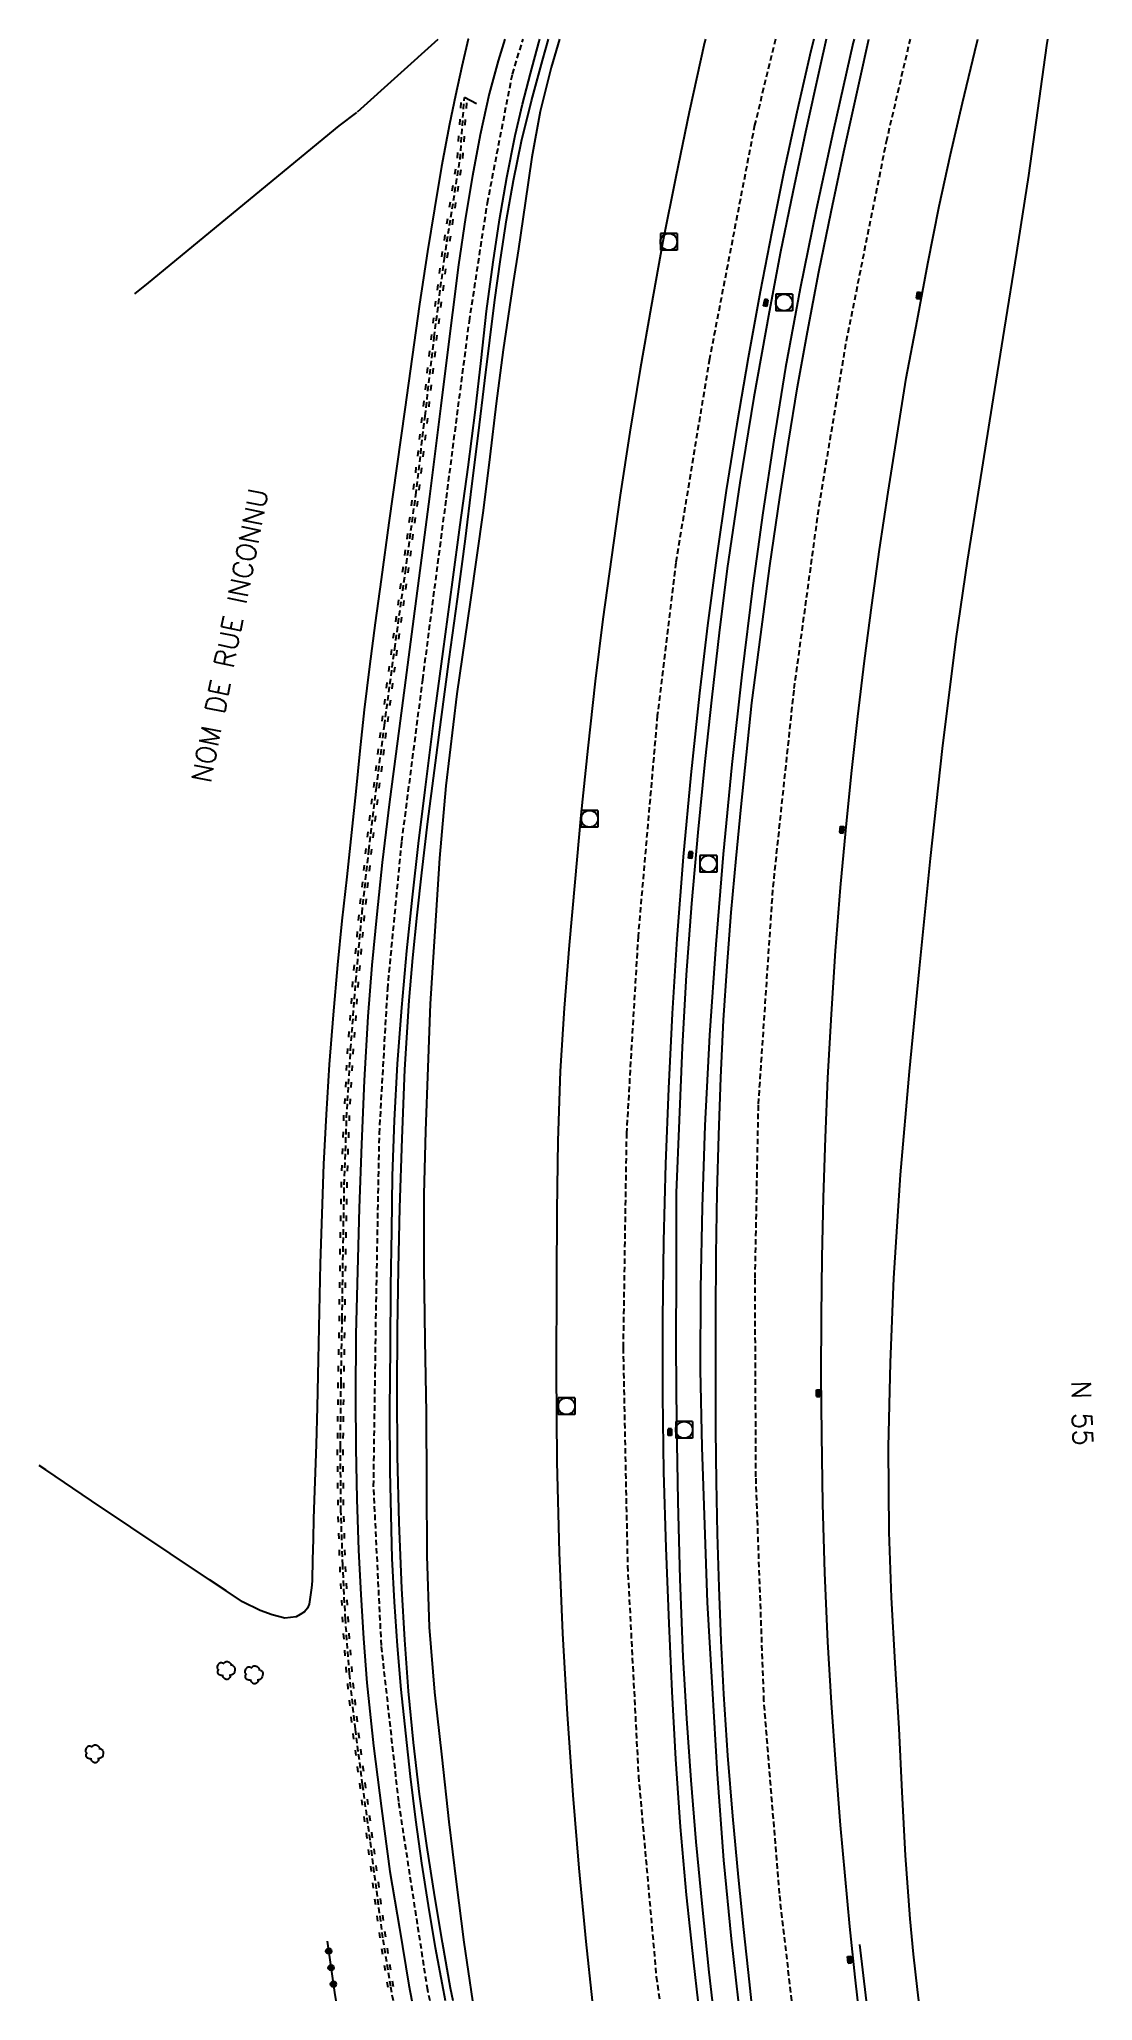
# Model space of a CAD drawing. Header units: millimetres. Extents: x 133168 to 134000, y 130000 to 131000.
# Drawn here: x 133168.2 to 133262.7, y 130000 to 130176 of the extents above; entities that cross this region are included whole.
import ezdxf
from ezdxf.enums import TextEntityAlignment as Align

# ---------------------------------------------------------------- set-up
doc = ezdxf.new("R2010")
doc.units = ezdxf.units.MM
doc.linetypes.add('DASHED', pattern=[0.75, 0.5, -0.25])
doc.layers.get('0').update_dxf_attribs({"linetype": 'CONTINUOUS'})
for name, color, linetype in [('W0001', 6, 'DASHED'), ('W0008', 7, 'CONTINUOUS'), ('W0010', 4, 'CONTINUOUS'), ('W0120', 7, 'CONTINUOUS'), ('W0211', 2, 'CONTINUOUS'), ('W0220', 5, 'DASHED'), ('W0300', 7, 'CONTINUOUS'), ('W0323', 7, 'CONTINUOUS'), ('W0330', 7, 'CONTINUOUS'), ('W0401', 7, 'CONTINUOUS'), ('W0420', 7, 'CONTINUOUS'), ('W0990', 7, 'CONTINUOUS')]:
    doc.layers.add(name, color=color, linetype=linetype)
doc.styles.get("Standard").update_dxf_attribs({"font": 'romans.shx', "width": 0.85})

msp = doc.modelspace()

# ---------------------------------------------------------------- texts
at = {"layer": 'W0990'}
for s, rotation, p in [('NOM DE RUE INCONNU', 78.7829, (133185.28, 130122.5)), ('N 55', 271.8607, (133261.74, 130052.7))]:
    msp.add_text(s, height=1.75, rotation=rotation, dxfattribs=at).set_placement(p, align=Align.MIDDLE_CENTER)

# ---------------------------------------------------------------- blocks, each defined once
blk = doc.blocks.new('T401')
for p, q in [((-0.3, 0.3), (0, 0.3)), ((-0.3, -0.25), (-0.3, 0.3)), ((-0.3, 0.15), (0, 0.15)), ((-0.3, 0), (0, 0)), ((0, 0.3), (0, -0.25)), ((-0.3, -0.15), (0, -0.15)), ((-0.3, -0.25), (-0.3, -0.3)), ((-0.3, -0.3), (0, -0.3)), ((0, -0.3), (0, -0.25))]:
    blk.add_line(p, q)
blk = doc.blocks.new('T420')
for p, q in [((0.75, 0.75), (-0.75, 0.75)), ((-0.75, 0.75), (-0.75, -0.75)), ((0.75, 0.75), (0.75, -0.75)), ((0.75, -0.75), (-0.75, -0.75))]:
    blk.add_line(p, q)
blk.add_ellipse((0, 0), major_axis=(-0.53, 0.53), ratio=1, start_param=3.926991, end_param=10.210176)
blk = doc.blocks.new('T300')
for p, q in [((-0.8, 0.51), (-0.86, 0.34)), ((-0.86, 0.34), (-0.86, 0.17)), ((-0.86, 0.17), (-0.74, 0.06)), ((-0.69, 0.63), (-0.8, 0.51)), ((-0.8, -0.06), (-0.74, 0.06)), ((-0.74, 0.06), (-0.69, 0.11)), ((-0.57, 0.69), (-0.69, 0.63)), ((-0.46, 0.69), (-0.57, 0.69)), ((-0.29, 0.63), (-0.46, 0.69)), ((-0.29, 0.63), (-0.17, 0.74)), ((-0.23, 0.57), (-0.29, 0.63)), ((-0.17, 0.74), (-0.06, 0.8)), ((-0.06, 0.8), (0.06, 0.8)), ((0.06, 0.8), (0.23, 0.74)), ((0.23, 0.74), (0.34, 0.63)), ((0.34, 0.63), (0.4, 0.51)), ((0.46, 0.46), (0.34, 0.46)), ((0.4, 0.51), (0.4, 0.46)), ((0.57, 0.4), (0.46, 0.46)), ((0.57, 0.4), (0.69, 0.29)), ((0.69, 0.29), (0.74, 0.17)), ((0.74, 0.06), (0.69, -0.17)), ((0.74, 0.17), (0.74, 0.06)), ((-0.8, -0.17), (-0.8, -0.06)), ((-0.8, -0.23), (-0.8, -0.17)), ((-0.74, -0.34), (-0.8, -0.23)), ((-0.69, -0.4), (-0.74, -0.34)), ((-0.51, -0.46), (-0.69, -0.4)), ((-0.4, -0.46), (-0.51, -0.46)), ((-0.4, -0.46), (-0.34, -0.46)), ((-0.34, -0.46), (-0.34, -0.4)), ((-0.34, -0.51), (-0.34, -0.46)), ((-0.29, -0.63), (-0.34, -0.51)), ((-0.17, -0.74), (-0.29, -0.63)), ((-0.06, -0.8), (-0.17, -0.74)), ((0.06, -0.8), (-0.06, -0.8)), ((0.17, -0.74), (0.06, -0.8)), ((0.23, -0.69), (0.17, -0.74)), ((0.29, -0.46), (0.23, -0.46)), ((0.29, -0.63), (0.23, -0.69)), ((0.46, -0.4), (0.29, -0.46)), ((0.34, -0.51), (0.29, -0.63)), ((0.34, -0.51), (0.34, -0.46)), ((0.57, -0.34), (0.46, -0.4)), ((0.63, -0.29), (0.57, -0.34)), ((0.69, -0.17), (0.63, -0.29))]:
    blk.add_line(p, q)
blk = doc.blocks.new('t323o')
at = {"color": 0, "linetype": 'Continuous'}
for radius in [0.25, 0.15]:
    blk.add_circle((0, 0), radius, dxfattribs=at)
blk = doc.blocks.new('t220o')
at = {"color": 0, "linetype": 'Continuous'}
for p, q in [((-0.25, 0.25), (0.25, 0.25)), ((-0.25, -0.25), (0.25, -0.25))]:
    blk.add_line(p, q, dxfattribs=at)

# ---------------------------------------------------------------- linework, layer by layer
at = {"layer": 'W0001'}
for points in [[(133203.26, 130000), (133203.03, 130000.95), (133200.43, 130017.87), (133198.88, 130031.88), (133198.18, 130046.18), (133198.39, 130061.19), (133198.7, 130077.81), (133199.44, 130090.77), (133200.71, 130104.01), (133202.59, 130118.53), (133204.71, 130134.83), (133206.77, 130150.7), (133208.39, 130161.31), (133210.63, 130172.87), (133211.59, 130176)], [(133234.23, 130176), (133232.36, 130168.3), (133228.31, 130147.32), (133225.29, 130129.04), (133223.63, 130115.32), (133221.9, 130095.51), (133220.86, 130077.86), (133220.56, 130058.59), (133220.96, 130039.01), (133221.94, 130020.15), (133223.54, 130002.16), (133223.84, 130000)], [(133235.7, 130000), (133234.59, 130009.61), (133233.2, 130026.9), (133232.48, 130047.01), (133232.4, 130064.85), (133232.71, 130080.46), (133234.02, 130099.93), (133235.91, 130117.73), (133238.15, 130134.12), (133240.6, 130148.93), (133244.19, 130166.82), (133246.33, 130176)]]:
    msp.add_lwpolyline(points, dxfattribs=at)
at = {"layer": 'W0008'}
for points in [[(133209.94, 130176), (133209.36, 130174.07), (133208.56, 130171.11), (133207.74, 130167.43), (133207.05, 130163.73), (133206.42, 130160.01), (133205.8, 130155.75), (133205.26, 130151.47), (133204.73, 130147.19), (133204.21, 130143.12), (133203.7, 130139.04), (133203.2, 130134.96), (133202.48, 130129.47), (133201.76, 130123.98), (133201.04, 130118.48), (133200.32, 130113.03), (133199.61, 130107.58), (133198.96, 130102.12), (133198.47, 130097.51), (133198.03, 130092.91), (133197.66, 130088.3), (133197.32, 130082.58), (133197.08, 130076.85), (133196.89, 130071.12), (133196.72, 130065.47), (133196.59, 130059.82), (133196.55, 130054.17), (133196.58, 130049.59), (133196.67, 130045), (133196.83, 130040.42), (133197.02, 130036.46), (133197.26, 130032.49), (133197.57, 130028.53), (133198.17, 130022.88), (133198.9, 130017.24), (133199.64, 130011.59), (133200.49, 130006.5), (133201.35, 130001.41), (133201.62, 130000)], [(133204.63, 130000), (133204.45, 130000.94), (133203.74, 130004.74), (133203.09, 130008.55), (133202.5, 130012.36), (133201.96, 130016.24), (133201.49, 130020.12), (133201.06, 130024.01), (133200.66, 130027.93), (133200.31, 130031.85), (133200.04, 130035.78), (133199.85, 130039.69), (133199.75, 130043.61), (133199.67, 130047.53), (133199.64, 130053.06), (133199.68, 130058.59), (133199.73, 130064.12), (133199.8, 130069.07), (133199.88, 130074.03), (133200.04, 130078.97), (133200.33, 130084.06), (133200.72, 130089.13), (133201.17, 130094.21), (133201.66, 130099.03), (133202.21, 130103.84), (133202.79, 130108.66), (133203.58, 130114.86), (133204.42, 130121.07), (133205.26, 130127.27), (133205.95, 130132.43), (133206.65, 130137.59), (133207.32, 130142.76), (133207.83, 130147.18), (133208.32, 130151.6), (133208.9, 130156.01), (133209.48, 130159.81), (133210.12, 130163.6), (133210.87, 130167.37), (133211.53, 130170.16), (133212.24, 130172.94), (133213, 130175.71), (133213.08, 130176)], [(133227.94, 130176), (133227.87, 130175.7), (133226.48, 130169.46), (133225.28, 130163.66), (133224.14, 130157.84), (133223.07, 130152.02), (133222.09, 130146.39), (133221.17, 130140.75), (133220.31, 130135.1), (133219.51, 130129.54), (133218.75, 130123.96), (133218.06, 130118.39), (133217.39, 130112.39), (133216.78, 130106.39), (133216.23, 130100.38), (133215.73, 130094.72), (133215.28, 130089.07), (133214.93, 130083.4), (133214.71, 130077.16), (133214.62, 130070.9), (133214.58, 130064.65), (133214.55, 130056.51), (133214.62, 130048.36), (133214.83, 130040.22), (133215.13, 130032.96), (133215.54, 130025.71), (133216.04, 130018.46), (133216.58, 130011.89), (133217.21, 130005.32), (133217.79, 130000)], [(133237.66, 130176), (133237.41, 130174.95), (133236.14, 130169.45), (133234.99, 130164.1), (133233.89, 130158.73), (133232.85, 130153.35), (133231.77, 130147.42), (133230.76, 130141.47), (133229.82, 130135.51), (133228.94, 130129.46), (133228.14, 130123.4), (133227.41, 130117.33), (133226.63, 130109.99), (133225.96, 130102.65), (133225.39, 130095.29), (133224.97, 130088.57), (133224.63, 130081.84), (133224.38, 130075.1), (133224.2, 130068.16), (133224.1, 130061.22), (133224.09, 130054.28), (133224.2, 130047.46), (133224.39, 130040.65), (133224.66, 130033.85), (133224.93, 130027.76), (133225.26, 130021.68), (133225.68, 130015.61), (133226.23, 130009.5), (133226.87, 130003.4), (133227.27, 130000)], [(133232.08, 130000), (133231.89, 130001.71), (133231.38, 130006.39), (133230.91, 130011.08), (133230.41, 130016.55), (133229.97, 130022.02), (133229.6, 130027.5), (133229.36, 130032.3), (133229.17, 130037.1), (133229.03, 130041.91), (133228.94, 130046.55), (133228.89, 130051.19), (133228.87, 130055.83), (133228.87, 130061.4), (133228.91, 130066.96), (133229.01, 130072.52), (133229.14, 130077.68), (133229.32, 130082.83), (133229.57, 130087.98), (133229.89, 130092.82), (133230.27, 130097.65), (133230.69, 130102.48), (133231.14, 130107.14), (133231.62, 130111.79), (133232.1, 130116.45), (133232.91, 130122.6), (133233.72, 130128.74), (133234.61, 130134.88), (133235.39, 130139.84), (133236.21, 130144.8), (133237.1, 130149.74), (133238.13, 130155.14), (133239.23, 130160.52), (133240.37, 130165.9), (133241.79, 130172.36), (133242.62, 130176)], [(133241.62, 130000), (133241.37, 130002.13), (133240.9, 130006.66), (133240.48, 130011.21), (133240.07, 130015.75), (133239.66, 130021.23), (133239.26, 130026.72), (133238.92, 130032.21), (133238.66, 130038.39), (133238.49, 130044.59), (133238.39, 130050.78), (133238.34, 130056.09), (133238.35, 130061.4), (133238.41, 130066.7), (133238.53, 130072.07), (133238.71, 130077.44), (133238.94, 130082.81), (133239.25, 130088.51), (133239.62, 130094.2), (133240.07, 130099.88), (133240.53, 130105), (133241.05, 130110.11), (133241.62, 130115.22), (133242.22, 130120.23), (133242.87, 130125.23), (133243.56, 130130.23), (133244.33, 130135.36), (133245.15, 130140.48), (133245.96, 130145.6), (133246.93, 130150.74), (133247.9, 130155.89), (133248.93, 130161.02), (133249.94, 130165.66), (133251.02, 130170.28), (133252.12, 130174.9), (133252.38, 130176)]]:
    msp.add_lwpolyline(points, dxfattribs=at)
at = {"layer": 'W0010'}
for points in [[(133205.31, 130000), (133205.09, 130001.12), (133204.35, 130005.22), (133203.66, 130009.32), (133202.95, 130013.93), (133202.3, 130018.55), (133201.76, 130023.17), (133201.32, 130027.77), (133200.97, 130032.38), (133200.7, 130036.99), (133200.46, 130042.91), (133200.33, 130048.84), (133200.29, 130054.77), (133200.31, 130060.23), (133200.4, 130065.69), (133200.54, 130071.15), (133200.73, 130077.36), (133200.98, 130083.57), (133201.37, 130089.76), (133201.7, 130093.58), (133202.09, 130097.4), (133202.51, 130101.21), (133203.05, 130105.8), (133203.64, 130110.39), (133204.23, 130114.97), (133204.95, 130120.37), (133205.69, 130125.76), (133206.41, 130131.16), (133207, 130135.9), (133207.58, 130140.64), (133208.17, 130145.38), (133208.61, 130149), (133209.05, 130152.63), (133209.55, 130156.25), (133210.11, 130159.79), (133210.74, 130163.32), (133211.45, 130166.84), (133212.34, 130170.48), (133213.32, 130174.1), (133213.87, 130176)], [(133238.79, 130176), (133238.2, 130173.45), (133236.92, 130167.65), (133235.78, 130162.29), (133234.69, 130156.91), (133233.66, 130151.52), (133232.29, 130143.87), (133231.04, 130136.2), (133229.91, 130128.51), (133229.17, 130122.75), (133228.51, 130116.98), (133227.89, 130111.2), (133227.27, 130104.83), (133226.71, 130098.45), (133226.23, 130092.06), (133225.87, 130085.55), (133225.6, 130079.02), (133225.33, 130072.5), (133225.31, 130065.59), (133225.3, 130058.68), (133225.34, 130051.77), (133225.46, 130044.79), (133225.64, 130037.82), (133225.93, 130030.85), (133226.25, 130025.32), (133226.64, 130019.79), (133227.1, 130014.27), (133227.64, 130008.42), (133228.26, 130002.57), (133228.56, 130000)], [(133241.29, 130176), (133241.21, 130175.7), (133239.4, 130167.72), (133237.88, 130160.68), (133236.45, 130153.63), (133235.14, 130146.55), (133234.07, 130140.04), (133233.09, 130133.51), (133232.19, 130126.98), (133231.2, 130118.96), (133230.32, 130110.93), (133229.55, 130102.89), (133228.88, 130094.77), (133228.32, 130086.65), (133227.9, 130078.52), (133227.64, 130071.22), (133227.51, 130063.92), (133227.49, 130056.62), (133227.62, 130049.66), (133227.86, 130042.7), (133228.09, 130035.74), (133228.55, 130028.04), (133229, 130020.33), (133229.58, 130012.63), (133230.26, 130005.55), (133230.87, 130000)], [(133242.4, 130000), (133241.81, 130005.04)]]:
    msp.add_lwpolyline(points, dxfattribs=at)
at = {"layer": 'W0120'}
msp.add_lwpolyline([(133207.41, 130170.2), (133206.32, 130170.76)], dxfattribs=at)
at = {"layer": 'W0211'}
for points in [[(133214.85, 130176), (133214.11, 130173.46), (133213.13, 130169.51), (133212.37, 130165.42), (133211.77, 130161.3), (133211.18, 130157.18), (133210.71, 130154.16), (133210.25, 130151.15), (133209.81, 130148.13), (133209.18, 130143.33), (133208.6, 130138.52), (133208.01, 130133.71), (133206.85, 130125.49), (133205.65, 130117.26), (133204.65, 130109.02), (133204.1, 130102.51), (133203.67, 130095.98), (133203.24, 130089.45), (133203.03, 130083.75), (133202.82, 130078.05), (133202.69, 130072.35), (133202.69, 130065.82), (133202.78, 130059.28), (133202.89, 130052.74), (133202.91, 130046.33), (133202.94, 130039.92), (133203.17, 130033.53), (133203.65, 130027.7), (133204.29, 130021.87), (133204.93, 130016.05)], [(133247.09, 130000), (133246.98, 130001.01), (133246.62, 130004.17), (133246.31, 130007.35), (133245.9, 130013.04), (133245.61, 130018.74), (133245.33, 130024.44), (133244.98, 130030.31), (133244.64, 130036.18), (133244.42, 130042.06), (133244.38, 130049.66), (133244.55, 130057.26), (133244.86, 130064.85), (133245.46, 130074.12), (133246.27, 130083.38), (133247.16, 130092.63), (133248.14, 130102.49), (133249.21, 130112.35), (133250.44, 130122.19), (133251.46, 130129.16), (133252.56, 130136.12), (133253.67, 130143.09), (133254.77, 130149.98), (133255.88, 130156.87), (133256.95, 130163.77), (133257.78, 130169.6), (133258.58, 130175.44), (133258.67, 130176)], [(133204.93, 130016.05), (133205.6, 130010.66), (133206.26, 130005.26), (133207.06, 130000)]]:
    msp.add_lwpolyline(points, dxfattribs=at)
at = {"layer": 'W0220'}
msp.add_lwpolyline([(133199.95, 130000), (133199.71, 130001.27), (133199.02, 130005.64), (133198.43, 130010.03), (133197.87, 130014.42), (133197.19, 130019.39), (133196.54, 130024.37), (133196.01, 130029.35), (133195.65, 130034.21), (133195.41, 130039.08), (133195.25, 130043.95), (133195.2, 130049.7), (133195.26, 130055.46), (133195.36, 130061.21), (133195.44, 130067.22), (133195.55, 130073.23), (133195.76, 130079.24), (133196.12, 130085.37), (133196.59, 130091.49), (133197.14, 130097.6), (133197.75, 130103.22), (133198.43, 130108.82), (133199.15, 130114.43), (133200.07, 130121.32), (133201.03, 130128.2), (133201.96, 130135.09), (133202.8, 130142.18), (133203.61, 130149.26), (133204.53, 130156.34), (133204.99, 130159.3), (133205.46, 130162.26), (133205.94, 130165.23), (133206.32, 130170.76)], dxfattribs=at)
at = {"layer": 'W0323'}
msp.add_lwpolyline([(133194.02, 130005.35), (133194.67, 130000.73), (133194.78, 130000)], dxfattribs=at)
at = {"layer": 'W0330'}
for points in [[(133206.66, 130176), (133206.66, 130176), (133206.1, 130173.55), (133205.53, 130170.96), (133204.98, 130168.37), (133204.27, 130164.57), (133203.63, 130160.77), (133203.02, 130156.96), (133202.31, 130152.24), (133201.64, 130147.51), (133200.98, 130142.78), (133200.26, 130137.7), (133199.55, 130132.62), (133198.85, 130127.53), (133198.33, 130123.63), (133197.81, 130119.73), (133197.33, 130115.83), (133196.94, 130112.16), (133196.58, 130108.49), (133196.21, 130104.82), (133195.77, 130100.86), (133195.34, 130096.9), (133194.93, 130092.94), (133194.54, 130088.47), (133194.2, 130084), (133193.91, 130079.52), (133193.69, 130075.06), (133193.52, 130070.6), (133193.39, 130066.15), (133193.29, 130061.85), (133193.21, 130057.55), (133193.12, 130053.26), (133193.02, 130049.92), (133192.9, 130046.59), (133192.8, 130043.26), (133192.75, 130041.41), (133192.71, 130039.57), (133192.67, 130037.73)], [(133196.73, 130169.5), (133203.98, 130176)], [(133176.77, 130153.17), (133177.99, 130154.14), (133195.1, 130168.24), (133196.67, 130169.44)], [(133192.67, 130037.73), (133192.63, 130037.29), (133192.59, 130036.85), (133192.53, 130036.41), (133192.47, 130036), (133192.4, 130035.59), (133192.25, 130035.23), (133191.97, 130034.91), (133191.6, 130034.65), (133191.22, 130034.45), (133190.2, 130034.34), (133189.09, 130034.64), (133188.01, 130035.03), (133186.43, 130035.78), (133184.95, 130036.77), (133183.46, 130037.76), (133179.93, 130040.13), (133176.4, 130042.5), (133172.87, 130044.87), (133168.76, 130047.63), (133168.18, 130048.02)]]:
    msp.add_lwpolyline(points, dxfattribs=at)

# ---------------------------------------------------------------- block references
at = {"layer": 'W0220'}
for p, rotation in [((133206.27, 130170.06), 86.03881581846976), ((133206.17, 130168.56), 86.03881581846976), ((133206.06, 130167.07), 86.03881581846976), ((133205.75, 130164.09), 80.89237786227187), ((133205.96, 130165.57), 86.03881581846976), ((133205.52, 130162.61), 80.89237786227187), ((133205.28, 130161.13), 80.89539913446596), ((133205.04, 130159.64), 80.89539913446596), ((133204.81, 130158.16), 81.29739099989662), ((133204.58, 130156.68), 81.29739099989662), ((133204.19, 130153.71), 82.5550825499332), ((133204.38, 130155.19), 82.5550825499332), ((133203.99, 130152.22), 82.5550825499332), ((133203.8, 130150.73), 82.5550825499332), ((133203.61, 130149.24), 83.52853448276431), ((133203.44, 130147.75), 83.52853448276431), ((133203.1, 130144.77), 83.52853448276431), ((133203.27, 130146.26), 83.52853448276431), ((133202.93, 130143.28), 83.52853448276431), ((133202.76, 130141.79), 83.23666443343751), ((133202.58, 130140.3), 83.23666443343751), ((133202.41, 130138.81), 83.23666443343751), ((133202.23, 130137.32), 83.23666443343751), ((133201.86, 130134.35), 82.31277727550646), ((133202.05, 130135.83), 83.23666443343751), ((133201.66, 130132.86), 82.31277727550646), ((133201.46, 130131.37), 82.31277727550646), ((133201.26, 130129.89), 82.31277727550646), ((133201.06, 130128.4), 82.31277727550646), ((133200.65, 130125.43), 82.02255551280597), ((133200.85, 130126.91), 82.02255551280597), ((133200.44, 130123.94), 82.02255551280597), ((133200.23, 130122.46), 82.02255551280597), ((133200.02, 130120.97), 82.37921630862529), ((133199.82, 130119.48), 82.37921630862529), ((133199.62, 130118), 82.37921630862529), ((133199.23, 130115.02), 82.37921630862529), ((133199.43, 130116.51), 82.37921630862529), ((133199.03, 130113.54), 82.74790316190897), ((133198.84, 130112.05), 82.74790316190897), ((133198.66, 130110.56), 82.74790316190897), ((133198.47, 130109.07), 82.74790316190897), ((133198.1, 130106.1), 83.03476374237123), ((133198.28, 130107.58), 83.03476374237123), ((133197.92, 130104.61), 83.03476374237123), ((133197.74, 130103.12), 83.83909509601865), ((133197.58, 130101.63), 83.83909509601865), ((133197.42, 130100.13), 83.83909509601865), ((133197.26, 130098.64), 83.83909509601865), ((133196.97, 130095.66), 84.79458695805533), ((133197.1, 130097.15), 84.79458695805533), ((133196.83, 130094.16), 84.79458695805533), ((133196.69, 130092.67), 84.79458695805533), ((133196.56, 130091.18), 85.65711335741348), ((133196.45, 130089.68), 85.65711335741348), ((133196.22, 130086.69), 85.65711335741348), ((133196.34, 130088.18), 85.65711335741348), ((133196.11, 130085.19), 86.66587793409704), ((133196.02, 130083.69), 86.66587793409704), ((133195.94, 130082.2), 86.66587793409704), ((133195.85, 130080.7), 86.66587793409704), ((133195.76, 130079.2), 87.93961471451134), ((133195.65, 130076.2), 87.93961471451134), ((133195.71, 130077.7), 87.93961471451134), ((133195.6, 130074.71), 87.93961471451134), ((133195.55, 130073.21), 88.94173601343567), ((133195.52, 130071.71), 88.94173601343567), ((133195.49, 130070.21), 88.94173601343567), ((133195.46, 130068.71), 88.94173601343567), ((133195.42, 130065.71), 89.24690417423682), ((133195.44, 130067.21), 89.24690417423682), ((133195.4, 130064.21), 89.24690417423682), ((133195.38, 130062.71), 89.24690417423682), ((133195.36, 130061.21), 89.0347116940319), ((133195.33, 130059.71), 89.0347116940319), ((133195.28, 130056.71), 89.0347116940319), ((133195.31, 130058.21), 89.0347116940319), ((133195.26, 130055.21), 89.34317252186065), ((133195.24, 130053.71), 89.34317252186065), ((133195.22, 130052.21), 89.34317252186065), ((133195.21, 130050.71), 89.34317252186065), ((133195.2, 130049.21), 90.54764892334616), ((133195.21, 130047.71), 90.54764892334616), ((133195.23, 130046.21), 90.54764892334616), ((133195.24, 130044.71), 90.54764892334616), ((133195.27, 130043.21), 91.86997824861231), ((133195.32, 130041.71), 91.86997824861231), ((133195.37, 130040.21), 91.86997824861231), ((133195.43, 130038.71), 92.88059901970479), ((133195.5, 130037.21), 92.88059901970479), ((133195.58, 130035.72), 92.88059901970479), ((133195.65, 130034.22), 92.88059901970479), ((133195.76, 130032.72), 94.2381325354159), ((133195.87, 130031.23), 94.2381325354159), ((133195.99, 130029.73), 94.2381325354159), ((133196.13, 130028.24), 96.07003782285075), ((133196.29, 130026.75), 96.07003782285075), ((133196.45, 130025.25), 96.07003782285075), ((133196.62, 130023.76), 97.44667646927283), ((133196.82, 130022.28), 97.44667646927283), ((133197.01, 130020.79), 97.44667646927283), ((133197.21, 130019.3), 97.75693467961715), ((133197.41, 130017.82), 97.75693467961715), ((133197.61, 130016.33), 97.75693467961715), ((133197.81, 130014.84), 97.75693467961715), ((133198.01, 130013.36), 97.29193730245254), ((133198.2, 130011.87), 97.29193730245254), ((133198.39, 130010.38), 97.29193730245254), ((133198.58, 130008.89), 97.56471988630126), ((133198.78, 130007.41), 97.56471988630126), ((133198.98, 130005.92), 97.56471988630126), ((133199.21, 130004.44), 99.0386107259768), ((133199.44, 130002.96), 99.0386107259768), ((133199.68, 130001.47), 99.0386107259768)]:
    msp.add_blockref('t220o', p, dxfattribs=dict(at, rotation=rotation))
at = {"layer": 'W0300', "rotation": 359.9999899820874}
for p in [(133185, 130029.64), (133187.5, 130029.24), (133173.19, 130022.16)]:
    msp.add_blockref('T300', p, dxfattribs=at)
at = {"layer": 'W0323', "rotation": 278.0434219669073}
for p in [(133194.15, 130004.46), (133194.36, 130002.97), (133194.57, 130001.49)]:
    msp.add_blockref('t323o', p, dxfattribs=at)
at = {"layer": 'W0401'}
for p, rotation in [((133233.22, 130152.38), 169.6620392293658), ((133247.22, 130152.99), 349.3662466746155), ((133240.34, 130105.07), 354.192901023782), ((133226.47, 130102.81), 174.7584531804625), ((133238.2, 130054.51), 0.4749340162133376), ((133224.6, 130051.02), 180.8664044872598), ((133241.03, 130003.69), 5.864363082703598)]:
    msp.add_blockref('T401', p, dxfattribs=dict(at, rotation=rotation))
at = {"layer": 'W0420', "rotation": 359.9999899820874}
for p in [(133224.66, 130157.82), (133235, 130152.38), (133217.55, 130106.06), (133228.21, 130102), (133215.49, 130053.34), (133226.04, 130051.22)]:
    msp.add_blockref('T420', p, dxfattribs=at)

msp.set_redraw_order([(e.dxf.handle, doc.entitydb.next_handle()) for e in msp.query("TEXT MTEXT ATTDEF DIMENSION ARC_DIMENSION")])  # texts and dimensions are drawn at this point

doc.saveas('drawing.dxf')
